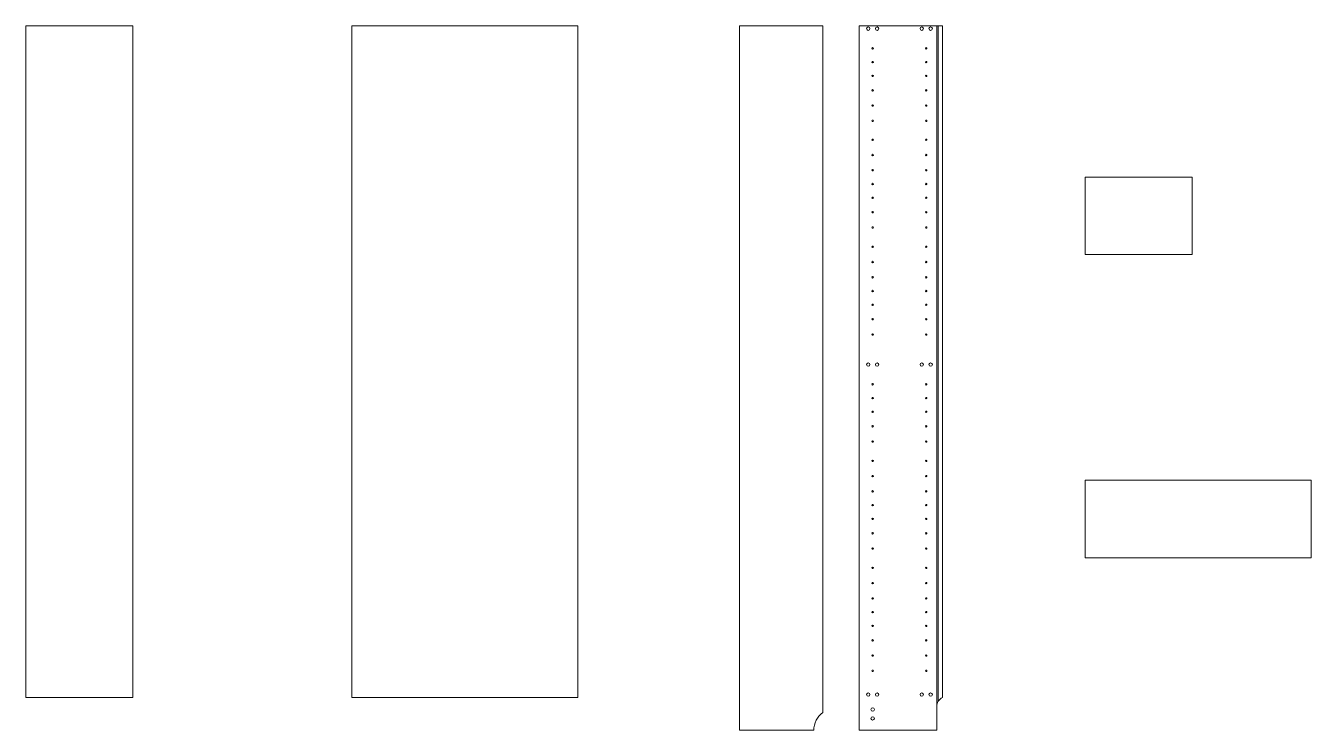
# Model space of a CAD drawing. Header units: millimetres. Extents: x 2256 to 3250, y 897 to 2099.
# Drawn here: x 2256 to 2688.3, y 1861.5 to 2098.5 of the extents above; entities that cross this region are included whole.
import ezdxf

# ---------------------------------------------------------------- set-up
doc = ezdxf.new("R2010")
doc.units = ezdxf.units.MM
doc.layers.get('0').update_dxf_attribs({"lineweight": 18})

msp = doc.modelspace()

# ---------------------------------------------------------------- linework, layer by layer
for p, q in [((2256.05, 2098.54), (2292.05, 2098.54)), ((2256.05, 1872.54), (2256.05, 2098.54)), ((2292.05, 2098.54), (2292.05, 1872.54)), ((2365.68, 2098.54), (2441.68, 2098.54)), ((2365.68, 1872.54), (2365.68, 2098.54)), ((2441.68, 2098.54), (2441.68, 1872.54)), ((2562.4, 2098.54), (2562.4, 1870.18)), ((2562.8, 2098.54), (2562.8, 1871.24)), ((2292.05, 1872.54), (2256.05, 1872.54)), ((2441.68, 1872.54), (2365.68, 1872.54)), ((2562.35, 1861.54), (2562.35, 1869.54))]:
    msp.add_line(p, q)
for points in [[(2496.01, 2098.54), (2524.01, 2098.54), (2524.01, 1867.54)], [(2521.01, 1861.54), (2496.01, 1861.54), (2496.01, 2098.54)], [(2536.3, 2098.54), (2564.3, 2098.54), (2564.3, 1872.54)], [(2562.35, 1861.54), (2536.3, 1861.54), (2536.3, 2098.54)], [(2648.28, 2021.54), (2648.28, 2047.64), (2612.28, 2047.64), (2612.28, 2021.54), (2648.28, 2021.54)], [(2688.28, 1919.53), (2688.28, 1945.63), (2612.28, 1945.63), (2612.28, 1919.53), (2688.27, 1919.53)]]:
    msp.add_lwpolyline(points)
for centre, radius in [((2539.3, 2097.54), 0.567), ((2542.3, 2097.54), 0.567), ((2557.3, 2097.54), 0.567), ((2560.3, 2097.54), 0.567), ((2540.8, 2090.91), 0.24), ((2558.8, 2090.91), 0.24), ((2540.8, 2086.29), 0.24), ((2558.8, 2086.29), 0.24), ((2540.8, 2081.66), 0.24), ((2558.8, 2081.66), 0.24), ((2540.8, 2076.79), 0.24), ((2558.8, 2076.79), 0.24), ((2540.8, 2071.66), 0.24), ((2558.8, 2071.66), 0.24), ((2540.8, 2066.54), 0.24), ((2558.8, 2066.54), 0.24), ((2540.8, 2060.16), 0.24), ((2558.8, 2060.16), 0.24), ((2540.8, 2055.04), 0.24), ((2558.8, 2055.04), 0.24), ((2540.8, 2049.91), 0.24), ((2558.8, 2049.91), 0.24), ((2540.8, 2045.29), 0.24), ((2558.8, 2045.29), 0.24), ((2540.8, 2040.66), 0.24), ((2558.8, 2040.66), 0.24), ((2540.8, 2035.79), 0.24), ((2558.8, 2035.79), 0.24), ((2540.8, 2030.66), 0.24), ((2558.8, 2030.66), 0.24), ((2540.8, 2024.16), 0.24), ((2558.8, 2024.16), 0.24), ((2540.8, 2019.04), 0.24), ((2558.8, 2019.04), 0.24), ((2540.8, 2013.91), 0.24), ((2558.8, 2013.91), 0.24), ((2540.8, 2009.29), 0.24), ((2558.8, 2009.29), 0.24), ((2540.8, 2004.66), 0.24), ((2558.8, 2004.66), 0.24), ((2540.8, 1999.79), 0.24), ((2558.8, 1999.79), 0.24), ((2540.8, 1994.66), 0.24), ((2558.8, 1994.66), 0.24), ((2539.3, 1984.54), 0.567), ((2542.3, 1984.54), 0.567), ((2557.3, 1984.54), 0.567), ((2560.3, 1984.54), 0.567), ((2540.8, 1977.91), 0.24), ((2558.8, 1977.91), 0.24), ((2540.8, 1973.29), 0.24), ((2558.8, 1973.29), 0.24), ((2540.8, 1968.66), 0.24), ((2558.8, 1968.66), 0.24), ((2540.8, 1963.79), 0.24), ((2558.8, 1963.79), 0.24), ((2540.8, 1958.66), 0.24), ((2558.8, 1958.66), 0.24), ((2540.8, 1952.16), 0.24), ((2558.8, 1952.16), 0.24), ((2540.8, 1947.04), 0.24), ((2558.8, 1947.04), 0.24), ((2540.8, 1941.91), 0.24), ((2558.8, 1941.91), 0.24), ((2540.8, 1937.29), 0.24), ((2558.8, 1937.29), 0.24), ((2540.8, 1932.66), 0.24), ((2558.8, 1932.66), 0.24), ((2540.8, 1927.79), 0.24), ((2558.8, 1927.79), 0.24), ((2540.8, 1922.66), 0.24), ((2558.8, 1922.66), 0.24), ((2540.8, 1916.16), 0.24), ((2558.8, 1916.16), 0.24), ((2540.8, 1911.04), 0.24), ((2558.8, 1911.04), 0.24), ((2540.8, 1905.91), 0.24), ((2558.8, 1905.91), 0.24), ((2540.8, 1901.29), 0.24), ((2558.8, 1901.29), 0.24), ((2540.8, 1896.66), 0.24), ((2558.8, 1896.66), 0.24), ((2540.8, 1891.79), 0.24), ((2558.8, 1891.79), 0.24), ((2540.8, 1886.66), 0.24), ((2558.8, 1886.66), 0.24), ((2540.8, 1881.54), 0.24), ((2558.8, 1881.54), 0.24), ((2539.3, 1873.54), 0.567), ((2542.3, 1873.54), 0.567), ((2557.3, 1873.54), 0.567), ((2560.3, 1873.54), 0.567), ((2540.8, 1868.54), 0.567), ((2540.8, 1865.54), 0.567)]:
    msp.add_circle(centre, radius)
for centre, radius, start, end in [((2565.52, 1869.61), 3.17, 112.5934, 181.3589), ((2528.65, 1861.47), 7.65, 127.4123, 179.4576)]:
    msp.add_arc(centre, radius, start, end)

doc.saveas('drawing.dxf')
